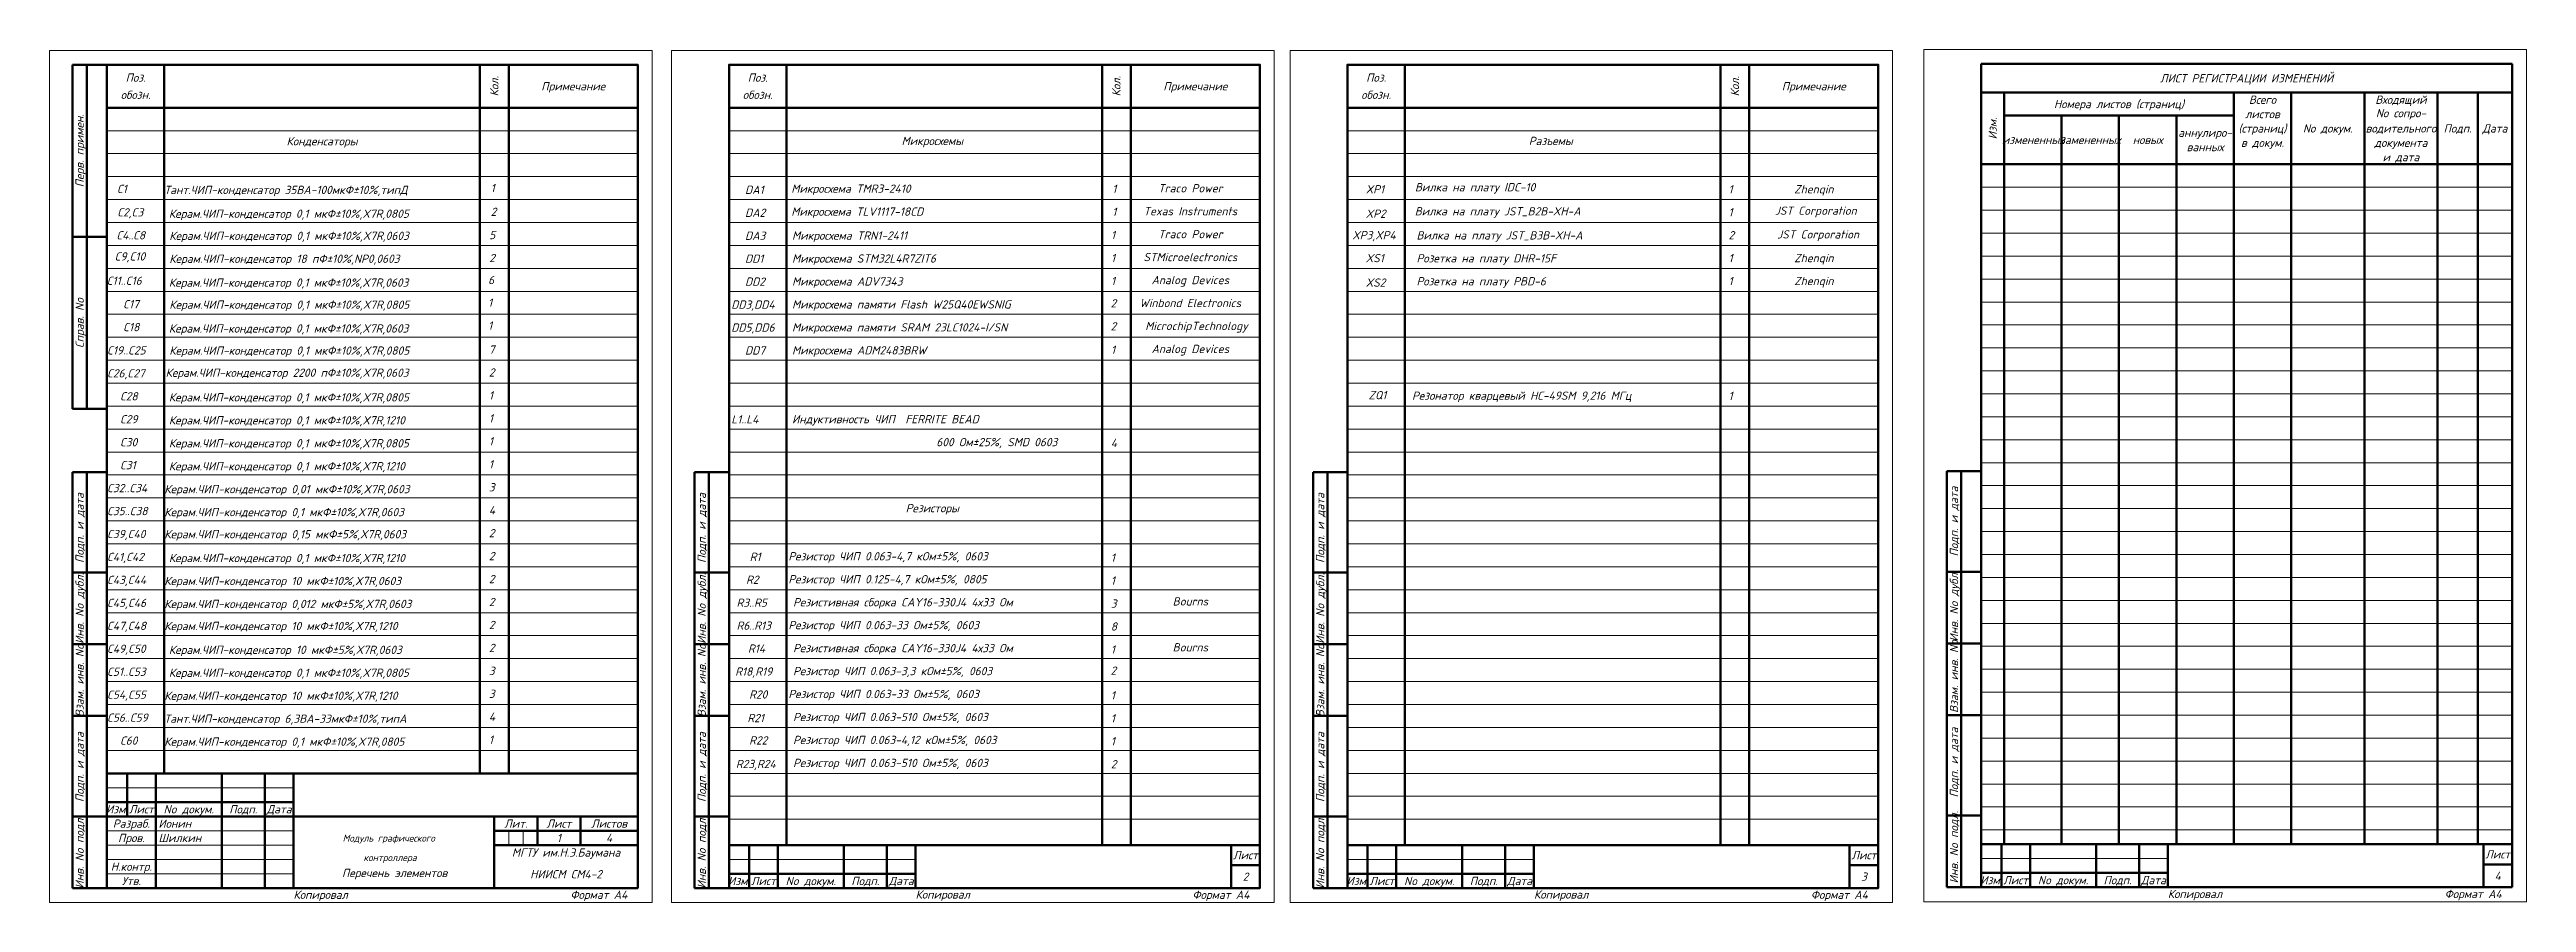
# Model space of a CAD drawing. Header units: inches. Extents: x -26 to 1942, y -380 to 599.
# Drawn here: x 1078 to 1942, y 0 to 297 of the extents above; entities that cross this region are included whole.
import ezdxf
from ezdxf.enums import TextEntityAlignment as Align

# ---------------------------------------------------------------- set-up
doc = ezdxf.new("R2010")
doc.units = ezdxf.units.IN
for name, color, linetype, lineweight in [('OSN25', 2, 'Continuous', 20), ('OSN50', 3, 'Continuous', 50), ('TEXT', 1, 'Continuous', 30)]:
    doc.layers.add(name, color=color, linetype=linetype, lineweight=lineweight)
doc.styles.add('ISOCPEUR0', font='isocpeur.ttf', dxfattribs={"height": 2.87999})

msp = doc.modelspace()

# ---------------------------------------------------------------- texts
at = {"layer": 'TEXT', "style": 'ISOCPEUR0', "oblique": 15}
for s, p in [('Поз.', (1108.36, 287.36)), ('Примечание', (1260.86, 284.36)), ('Поз.', (1325.14, 287.36)), ('Примечание', (1477.64, 284.36)), ('Поз.', (1540.66, 287.36)), ('Примечание', (1693.16, 284.36)), ('ЛИСТ РЕГИСТРАЦИИ ИЗМЕНЕНИЙ', (1844.03, 287.14)), ('обозн.', (1108.36, 281.37)), ('обозн.', (1325.14, 281.37)), ('обозн.', (1540.66, 281.37)), ('Номера листов (страниц)', (1799.53, 278.14)), ('Всего', (1849.53, 279.64)), ('Входящий', (1897.78, 279.64)), ('Nо сопро-', (1897.78, 274.96)), ('аннулиро-', (1829.53, 268.14)), ('(страниц)', (1849.53, 269.64)), ('листов', (1849.53, 274.64)), ('Nо докум.', (1872.28, 269.64)), ('водительного', (1897.78, 269.64)), ('Подп.', (1917.53, 269.64)), ('Дата', (1930.53, 269.64)), ('Конденсаторы', (1173.32, 265.18)), ('Микросхемы', (1386, 265.29)), ('Разъемы', (1601.52, 265.29)), ('измененных', (1769.53, 265.64)), ('замененных', (1789.53, 265.64)), ('новых', (1809.53, 265.64)), ('ванных', (1829.53, 263.14)), ('в докум.', (1849.53, 264.64)), ('документа', (1897.78, 264.64)), ('и дата', (1897.78, 259.64)), ('Texas Instruments', (1475.93, 240.8)), ('Traco Power', (1475.93, 248.8)), ('Traco Power', (1475.93, 232.8)), ('STMicroelectronics', (1475.93, 224.8)), ('Analog Devices', (1475.93, 216.8)), ('Winbond Electronics', (1475.93, 208.8)), ('MicrochipTechnology', (1478.07, 200.8)), ('Analog Devices', (1475.93, 192.8)), ('Резисторы', (1386, 137.29)), ('Bourns', (1475.93, 104.8)), ('Bourns', (1475.93, 88.8)), ('Изм.', (1101.86, 32.36)), ('Разраб.', (1106.86, 27.36)), ('Лист', (1110.36, 32.36)), ('No докум.', (1126.86, 32.36)), ('Подп.', (1145.86, 32.36)), ('Дата', (1158.36, 32.36)), ('Лит.', (1240.86, 27.36)), ('Лист', (1255.86, 27.36)), ('Листов', (1273.36, 27.36)), ('Пров.', (1106.86, 22.36)), ('МГТУ им.Н.Э.Баумана', (1258.36, 17.28)), ('1', (1255.86, 22.36)), ('4', (1273.36, 22.36)), ('Лист', (1495.14, 16.36)), ('Лист', (1710.66, 16.36)), ('Лист', (1931.53, 16.64)), ('Н.контр.', (1106.86, 12.36)), ('Утв.', (1106.86, 7.36)), ('Перечень элементов', (1198.61, 10.14)), ('НИИСМ СМ4-2', (1258.36, 9.72)), ('Изм.', (1318.64, 7.36)), ('Лист', (1327.14, 7.36)), ('No докум.', (1343.64, 7.36)), ('Подп.', (1362.64, 7.36)), ('Дата', (1375.14, 7.36)), ('2', (1495.14, 8.86)), ('Изм.', (1534.16, 7.36)), ('Лист', (1542.66, 7.36)), ('No докум.', (1559.16, 7.36)), ('Подп.', (1578.16, 7.36)), ('Дата', (1590.66, 7.36)), ('3', (1710.66, 8.86)), ('Изм.', (1755.03, 7.64)), ('Лист', (1763.53, 7.64)), ('No докум.', (1780.03, 7.64)), ('Подп.', (1799.03, 7.64)), ('Дата', (1811.53, 7.64)), ('4', (1931.53, 9.14))]:
    msp.add_text(s, height=2.88, dxfattribs=at).set_placement(p, align=Align.MIDDLE_CENTER)
for s, p in [('Кол.', (1233.36, 284.36)), ('Кол.', (1450.14, 284.36)), ('Кол.', (1665.66, 284.36)), ('Перв. примен.', (1088.86, 261.86)), ('Изм.', (1755.53, 269.64)), ('Справ. No', (1088.86, 201.86)), ('Подп. и дата', (1088.86, 130.36)), ('Подп. и дата', (1305.64, 130.36)), ('Подп. и дата', (1521.16, 130.36)), ('Подп. и дата', (1742.03, 132.64)), ('Инв. No дубл.', (1088.86, 102.35)), ('Инв. No дубл.', (1305.64, 102.35)), ('Инв. No дубл.', (1521.16, 102.35)), ('Инв. No дубл.', (1742.03, 103.14)), ('Взам. инв. No', (1088.86, 77.19)), ('Взам. инв. No', (1305.64, 77.19)), ('Взам. инв. No', (1521.16, 77.19)), ('Взам. инв. No', (1742.03, 78.64)), ('Подп. и дата', (1742.03, 48.64)), ('Подп. и дата', (1088.86, 47.03)), ('Подп. и дата', (1305.64, 47.03)), ('Подп. и дата', (1521.16, 47.03)), ('Инв. No подл.', (1088.86, 17.36)), ('Инв. No подл.', (1305.64, 17.36)), ('Инв. No подл.', (1521.16, 17.36)), ('Инв. No подл.', (1742.03, 19.14))]:
    msp.add_text(s, height=2.88, rotation=90, dxfattribs=at).set_placement(p, align=Align.MIDDLE_CENTER)
for s, height, p in [('Вилка на плату IDC-10 ', 2.88, (1554.18, 247.72)), ('С1', 2.88, (1101.92, 247.12)), ('С2,C3', 2.88, (1102.04, 238.95)), ('Тант.ЧИП-конденсатор 35ВА-100мкФ±10%%%,типД', 2.88, (1118.36, 246.78)), ('2', 2.88, (1232.1, 239.15)), ('1', 2.88, (1232.07, 247.43)), ('DA1', 2.88, (1320.72, 246.81)), ('Микросхема TMR3-2410', 2.88, (1336.84, 247.22)), ('Микросхема TLV1117-18CD', 2.88, (1336.84, 239.22)), ('1', 2.88, (1448.7, 247.15)), ('1', 2.88, (1448.7, 239.15)), ('XP1', 2.88, (1537.03, 247)), ('Вилка на плату JST_B2B-XH-A ', 2.88, (1554.12, 239.32)), ('1', 2.88, (1663.45, 247)), ('1', 2.88, (1663.45, 239)), ('JST Corporation', 2.88, (1679.6, 239.54)), ('Zhenqin', 2.88, (1686.32, 247.03)), ('С4..С8', 2.88, (1101.75, 230.95)), ('Керам.ЧИП-конденсатор 0,1 мкФ±10%%%,X7R,0805', 2.88, (1119.94, 238.48)), ('Керам.ЧИП-конденсатор 0,1 мкФ±10%%%,X7R,0603', 2.88, (1120.09, 230.78)), ('5', 2.88, (1231.58, 231.04)), ('DA2', 2.88, (1320.72, 238.81)), ('DA3', 2.88, (1320.72, 230.81)), ('Микросхема TRN1-2411', 2.88, (1337.11, 230.87)), ('1', 2.88, (1448.26, 231.04)), ('XP3,XP4', 2.88, (1532.35, 231)), ('XP2', 2.88, (1537.03, 238.48)), ('Вилка на плату JST_B3B-XH-A ', 2.88, (1554.72, 230.93)), ('2', 2.88, (1663.45, 231)), ('JST Corporation', 2.88, (1680.43, 231.27)), ('C9,C10', 2.88, (1101.02, 223.58)), ('Керам.ЧИП-конденсатор 18 пФ±10%%%,NP0,0603', 2.88, (1120.09, 222.78)), ('2', 2.88, (1231.58, 223.04)), ('DD1', 2.88, (1320.72, 222.81)), ('Микросхема STM32L4R7ZIT6', 2.88, (1337.11, 222.87)), ('1', 2.88, (1448.26, 223.04)), ('XS1', 2.88, (1537.03, 223)), ('Розетка на плату DHR-15F', 2.88, (1554.72, 222.93)), ('1', 2.88, (1663.45, 223)), ('Zhenqin', 2.88, (1686.32, 223.03)), ('С11..C16', 2.88, (1098.36, 215.12)), ('Керам.ЧИП-конденсатор 0,1 мкФ±10%%%,X7R,0603', 2.88, (1119.94, 214.48)), ('6', 2.88, (1231.19, 215.36)), ('DD2', 2.88, (1320.72, 214.81)), ('Микросхема ADV7343', 2.88, (1337.11, 214.87)), ('1', 2.88, (1448.26, 215.04)), ('XS2', 2.88, (1537.03, 214.48)), ('Розетка на плату PBD-6', 2.88, (1554.72, 214.93)), ('1', 2.88, (1663.45, 215)), ('Zhenqin', 2.88, (1686.32, 215.03)), ('C17', 2.88, (1103.97, 206.95)), ('Керам.ЧИП-конденсатор 0,1 мкФ±10%%%,X7R,0805', 2.88, (1120.09, 206.78)), ('1', 2.88, (1231.19, 207.48)), ('DD3,DD4', 2.88, (1315.93, 206.81)), ('Микросхема памяти Flash W25Q40EWSNIG', 2.88, (1337.11, 206.87)), ('2', 2.88, (1448.1, 207.24)), ('C18', 2.88, (1103.97, 198.95)), ('Керам.ЧИП-конденсатор 0,1 мкФ±10%%%,X7R,0603', 2.88, (1119.94, 198.48)), ('1', 2.88, (1231.19, 199.48)), ('DD5,DD6', 2.88, (1315.93, 198.81)), ('Микросхема памяти SRAM 23LC1024-I/SN', 2.88, (1337.11, 198.87)), ('2', 2.88, (1448.1, 199.24)), ('C19..C25', 2.88, (1098.36, 190.84)), ('Керам.ЧИП-конденсатор 0,1 мкФ±10%%%,X7R,0805', 2.88, (1120.09, 190.78)), ('7', 2.88, (1231.45, 191.15)), ('DD7', 2.88, (1320.72, 190.81)), ('Микросхема ADM2483BRW', 2.88, (1337.11, 190.87)), ('1', 2.88, (1448.26, 191.04)), ('C26,C27', 2.88, (1098.36, 182.84)), ('Керам.ЧИП-конденсатор 2200 пФ±10%%%,X7R,0603', 2.88, (1118.8, 183.06)), ('2', 2.88, (1231.45, 183.15)), ('С28', 2.88, (1102.99, 174.84)), ('Керам.ЧИП-конденсатор 0,1 мкФ±10%%%,X7R,0805', 2.88, (1119.94, 174.48)), ('1', 2.88, (1231.45, 175.15)), ('ZQ1', 2.88, (1537.99, 175.24)), ('Резонатор кварцевый НС-49SM 9,216 MГц', 2.88, (1553.16, 175.06)), ('1', 2.88, (1663.45, 175)), ('С29', 2.88, (1102.99, 166.84)), ('Керам.ЧИП-конденсатор 0,1 мкФ±10%%%,X7R,1210', 2.88, (1119.94, 166.48)), ('1', 2.88, (1231.45, 167.15)), ('L1..L4', 2.88, (1315.93, 166.81)), ('Индуктивность ЧИП  FERRITE BEAD', 2.88, (1337.11, 166.87)), ('С30', 2.88, (1102.99, 158.84)), ('Керам.ЧИП-конденсатор 0,1 мкФ±10%%%,X7R,0805', 2.88, (1119.94, 158.48)), ('1', 2.88, (1231.45, 159.15)), ('600 Ом±25%%%, SMD 0603', 2.88, (1387.38, 158.87)), ('4', 2.88, (1448.19, 158.61)), ('С31', 2.88, (1102.99, 150.84)), ('Керам.ЧИП-конденсатор 0,1 мкФ±10%%%,X7R,1210', 2.88, (1119.94, 150.48)), ('1', 2.88, (1231.45, 151.15)), ('C32..C34', 2.88, (1098.36, 142.84)), ('Керам.ЧИП-конденсатор 0,01 мкФ±10%%%,X7R,0603', 2.88, (1118.36, 142.48)), ('3', 2.88, (1231.45, 143.15)), ('C35..C38', 2.88, (1098.36, 134.84)), ('C39,C40', 2.88, (1098.36, 126.84)), ('Керам.ЧИП-конденсатор 0,1 мкФ±10%%%,X7R,0603', 2.88, (1118.36, 134.48)), ('Керам.ЧИП-конденсатор 0,15 мкФ±5%%%,X7R,0603', 2.88, (1118.36, 126.78)), ('2', 2.88, (1231.45, 127.15)), ('4', 2.88, (1231.45, 135.15)), ('C41,C42', 2.88, (1098.36, 118.84)), ('Керам.ЧИП-конденсатор 0,1 мкФ±10%%%,X7R,1210', 2.88, (1119.94, 118.48)), ('2', 2.88, (1231.45, 119.15)), ('R1', 2.88, (1322.35, 118.91)), ('Резистор ЧИП 0.063-4,7 кОм±5%%%, 0603', 2.88, (1335.83, 119.09)), ('1', 2.88, (1448.19, 118.61)), ('C43,C44', 2.88, (1098.36, 110.84)), ('Керам.ЧИП-конденсатор 10 мкФ±10%%%,X7R,0603', 2.88, (1118.36, 110.48)), ('2', 2.88, (1231.45, 111.15)), ('R2', 2.88, (1321.08, 110.91)), ('Резистор ЧИП 0.125-4,7 кОм±5%%%, 0805', 2.88, (1335.83, 111.09)), ('1', 2.88, (1448.19, 110.61)), ('C45,C46', 2.88, (1098.36, 102.84)), ('Керам.ЧИП-конденсатор 0,012 мкФ±5%%%,X7R,0603', 2.88, (1118.36, 102.48)), ('2', 2.88, (1231.45, 103.15)), ('R3..R5', 2.88, (1317.76, 102.91)), ('Резистивная сборка CAY16-330J4 4х33 Ом', 2.88, (1337.47, 103.07)), ('3', 2.88, (1448.19, 102.61)), ('C47,C48', 2.88, (1098.36, 94.84)), ('Керам.ЧИП-конденсатор 10 мкФ±10%%%,X7R,1210', 2.88, (1118.36, 94.78)), ('2', 2.88, (1231.45, 95.15)), ('R6..R13', 2.88, (1317.76, 94.91)), ('Резистор ЧИП 0.063-33 Ом±5%%%, 0603', 2.88, (1335.83, 95.09)), ('8', 2.88, (1448.19, 94.61)), ('C49,C50', 2.88, (1098.36, 86.84)), ('Керам.ЧИП-конденсатор 10 мкФ±5%%%,X7R,0603', 2.88, (1119.94, 86.48)), ('2', 2.88, (1231.45, 87.15)), ('R14', 2.88, (1321.74, 86.91)), ('Резистивная сборка CAY16-330J4 4х33 Ом', 2.88, (1337.47, 87.07)), ('1', 2.88, (1448.19, 86.61)), ('C51..C53', 2.88, (1098.36, 78.84)), ('Керам.ЧИП-конденсатор 0,1 мкФ±10%%%,X7R,0805', 2.88, (1119.94, 78.48)), ('3', 2.88, (1231.45, 79.15)), ('R18,R19', 2.88, (1317.29, 78.91)), ('Резистор ЧИП 0.063-3,3 кОм±5%%%, 0603', 2.88, (1337.47, 79.07)), ('2', 2.88, (1448.1, 79.24)), ('C54,C55', 2.88, (1098.36, 70.84)), ('Керам.ЧИП-конденсатор 10 мкФ±10%%%,X7R,1210', 2.88, (1118.36, 70.48)), ('3', 2.88, (1231.45, 71.15)), ('R20', 2.88, (1322.16, 70.91)), ('Резистор ЧИП 0.063-33 Ом±5%%%, 0603', 2.88, (1335.83, 71.09)), ('1', 2.88, (1448.19, 70.61)), ('1', 2.88, (1448.19, 70.61)), ('C56..C59', 2.88, (1098.36, 62.84)), ('Тант.ЧИП-конденсатор 6,3ВА-33мкФ±10%%%,типА', 2.88, (1118.36, 62.48)), ('4', 2.88, (1231.45, 63.15)), ('R21', 2.88, (1321.53, 62.69)), ('Резистор ЧИП 0.063-510 Ом±5%%%, 0603', 2.88, (1337.47, 63.07)), ('1', 2.88, (1448.19, 62.61)), ('С60', 2.88, (1102.99, 54.84)), ('Керам.ЧИП-конденсатор 0,1 мкФ±10%%%,X7R,0805', 2.88, (1118.36, 54.48)), ('1', 2.88, (1231.45, 55.15)), ('R22', 2.88, (1322.16, 54.91)), ('Резистор ЧИП 0.063-4,12 кОм±5%%%, 0603', 2.88, (1337.47, 55.07)), ('1', 2.88, (1448.19, 54.61)), ('R23,R24', 2.88, (1317.52, 46.69)), ('Резистор ЧИП 0.063-510 Ом±5%%%, 0603', 2.88, (1337.47, 47.07)), ('2', 2.88, (1448.19, 46.61)), ('Ионин', 2.88, (1116.31, 25.91)), ('Шилкин', 2.88, (1116.31, 20.91)), ('Модуль графического', 2.4, (1180.5, 21.07)), ('контроллера', 2.4, (1187.77, 14.31))]:
    msp.add_text(s, height=height, dxfattribs=at).set_placement(p)
at = {"layer": 'TEXT', "linetype": 'Continuous', "style": 'ISOCPEUR0', "oblique": 15}
for s, p in [('Копировал', (1163.36, 1.11)), ('Формат A4', (1259.86, 1.11)), ('Копировал', (1380.14, 1.2)), ('Формат A4', (1476.64, 1.11)), ('Копировал', (1595.66, 1.2)), ('Формат A4', (1692.16, 1.11)), ('Копировал', (1816.53, 1.39)), ('Формат A4', (1913.03, 1.39))]:
    msp.add_text(s, height=2.88, dxfattribs=at).set_placement(p)

# ---------------------------------------------------------------- linework, layer by layer
at = {"layer": 'OSN25'}
for p, q in [((1098.36, 268.86), (1283.36, 268.86)), ((1315.14, 268.86), (1500.14, 268.86)), ((1530.66, 268.86), (1715.66, 268.86)), ((1098.36, 260.86), (1283.36, 260.86)), ((1315.14, 260.86), (1500.14, 260.86)), ((1530.66, 260.86), (1715.66, 260.86)), ((1098.36, 252.86), (1283.36, 252.86)), ((1315.14, 252.86), (1500.14, 252.86)), ((1530.66, 252.86), (1715.66, 252.86)), ((1098.36, 244.86), (1283.36, 244.86)), ((1315.14, 244.86), (1500.14, 244.86)), ((1530.66, 244.86), (1715.66, 244.86)), ((1098.36, 236.86), (1283.36, 236.86)), ((1315.14, 236.86), (1500.14, 236.86)), ((1530.66, 236.86), (1715.66, 236.86)), ((1098.36, 228.86), (1283.36, 228.86)), ((1315.14, 228.86), (1500.14, 228.86)), ((1530.66, 228.86), (1715.66, 228.86)), ((1098.36, 220.86), (1283.36, 220.86)), ((1315.14, 220.86), (1500.14, 220.86)), ((1530.66, 220.86), (1715.66, 220.86)), ((1098.36, 212.86), (1283.36, 212.86)), ((1315.14, 212.86), (1500.14, 212.86)), ((1530.66, 212.86), (1715.66, 212.86)), ((1098.36, 204.86), (1283.36, 204.86)), ((1315.14, 204.86), (1500.14, 204.86)), ((1530.66, 204.86), (1715.66, 204.86)), ((1098.36, 196.86), (1283.36, 196.86)), ((1315.14, 196.86), (1500.14, 196.86)), ((1530.66, 196.86), (1715.66, 196.86)), ((1098.36, 188.86), (1283.36, 188.86)), ((1315.14, 188.86), (1500.14, 188.86)), ((1530.66, 188.86), (1715.66, 188.86)), ((1098.36, 180.86), (1283.36, 180.86)), ((1098.36, 172.86), (1283.36, 172.86)), ((1315.14, 180.86), (1500.14, 180.86)), ((1315.14, 172.86), (1500.14, 172.86)), ((1530.66, 180.86), (1715.66, 180.86)), ((1530.66, 172.86), (1715.66, 172.86)), ((1098.36, 164.86), (1283.36, 164.86)), ((1315.14, 164.86), (1500.14, 164.86)), ((1530.66, 164.86), (1715.66, 164.86)), ((1098.36, 156.86), (1283.36, 156.86)), ((1315.14, 156.86), (1500.14, 156.86)), ((1530.66, 156.86), (1715.66, 156.86)), ((1098.36, 148.86), (1283.36, 148.86)), ((1315.14, 148.86), (1500.14, 148.86)), ((1530.66, 148.86), (1715.66, 148.86)), ((1098.36, 140.86), (1283.36, 140.86)), ((1315.14, 140.86), (1500.14, 140.86)), ((1530.66, 140.86), (1715.66, 140.86)), ((1098.36, 132.86), (1283.36, 132.86)), ((1315.14, 132.86), (1500.14, 132.86)), ((1530.66, 132.86), (1715.66, 132.86)), ((1098.36, 124.86), (1283.36, 124.86)), ((1315.14, 124.86), (1500.14, 124.86)), ((1530.66, 124.86), (1715.66, 124.86)), ((1098.36, 116.86), (1283.36, 116.86)), ((1315.14, 116.86), (1500.14, 116.86)), ((1530.66, 116.86), (1715.66, 116.86)), ((1098.36, 108.86), (1283.36, 108.86)), ((1315.14, 108.86), (1500.14, 108.86)), ((1530.66, 108.86), (1715.66, 108.86)), ((1098.36, 100.86), (1283.36, 100.86)), ((1315.14, 100.86), (1500.14, 100.86)), ((1530.66, 100.86), (1715.66, 100.86)), ((1098.36, 92.86), (1283.36, 92.86)), ((1315.14, 92.86), (1500.14, 92.86)), ((1530.66, 92.86), (1715.66, 92.86)), ((1098.36, 84.86), (1283.36, 84.86)), ((1315.14, 84.86), (1500.14, 84.86)), ((1530.66, 84.86), (1715.66, 84.86)), ((1098.36, 76.86), (1283.36, 76.86)), ((1315.14, 76.86), (1500.14, 76.86)), ((1530.66, 76.86), (1715.66, 76.86)), ((1098.36, 68.86), (1283.36, 68.86)), ((1098.36, 60.86), (1283.36, 60.86)), ((1315.14, 68.86), (1500.14, 68.86)), ((1315.14, 60.86), (1500.14, 60.86)), ((1530.66, 68.86), (1715.66, 68.86)), ((1530.66, 60.86), (1715.66, 60.86)), ((1098.36, 52.86), (1283.36, 52.86)), ((1315.14, 52.86), (1500.14, 52.86)), ((1530.66, 52.86), (1715.66, 52.86)), ((1315.14, 44.86), (1500.14, 44.86)), ((1530.66, 44.86), (1715.66, 44.86)), ((1098.36, 39.86), (1163.36, 39.86)), ((1315.14, 36.86), (1500.14, 36.86)), ((1530.66, 36.86), (1715.66, 36.86)), ((1315.14, 28.86), (1500.14, 28.86)), ((1530.66, 28.86), (1715.66, 28.86)), ((1098.36, 24.86), (1163.36, 24.86)), ((1098.36, 19.86), (1163.36, 19.86)), ((1238.36, 24.86), (1238.36, 19.86)), ((1243.36, 24.86), (1243.36, 19.86)), ((1098.36, 14.86), (1163.36, 14.86)), ((1098.36, 9.86), (1163.36, 9.86)), ((1315.14, 14.86), (1380.14, 14.86)), ((1530.66, 14.86), (1595.66, 14.86)), ((1751.53, 15.14), (1816.53, 15.14))]:
    msp.add_line(p, q, dxfattribs=at)
at = {"layer": 'OSN25', "linetype": 'Continuous'}
for p, q in [((1751.53, 249.14), (1936.53, 249.14)), ((1751.53, 241.14), (1936.53, 241.14)), ((1751.53, 233.14), (1936.53, 233.14)), ((1751.53, 225.14), (1936.53, 225.14)), ((1751.53, 217.14), (1936.53, 217.14)), ((1751.53, 209.14), (1936.53, 209.14)), ((1751.53, 201.14), (1936.53, 201.14)), ((1751.53, 193.14), (1936.53, 193.14)), ((1751.53, 185.14), (1936.53, 185.14)), ((1751.53, 177.14), (1936.53, 177.14)), ((1751.53, 169.14), (1936.53, 169.14)), ((1751.53, 161.14), (1936.53, 161.14)), ((1751.53, 153.14), (1936.53, 153.14)), ((1751.53, 145.14), (1936.53, 145.14)), ((1751.53, 137.14), (1936.53, 137.14)), ((1751.53, 129.14), (1936.53, 129.14)), ((1751.53, 121.14), (1936.53, 121.14)), ((1751.53, 113.14), (1936.53, 113.14)), ((1751.53, 105.14), (1936.53, 105.14)), ((1751.53, 97.14), (1936.53, 97.14)), ((1751.53, 89.14), (1936.53, 89.14)), ((1751.53, 81.14), (1936.53, 81.14)), ((1751.53, 73.14), (1936.53, 73.14)), ((1751.53, 65.14), (1936.53, 65.14)), ((1751.53, 57.14), (1936.53, 57.14)), ((1751.53, 49.14), (1936.53, 49.14)), ((1751.53, 41.14), (1936.53, 41.14)), ((1751.53, 33.14), (1936.53, 33.14)), ((1751.53, 25.14), (1936.53, 25.14))]:
    msp.add_line(p, q, dxfattribs=at)
at = {"layer": 'OSN25'}
for points in [[(1078.36, -0.14), (1288.36, -0.14), (1288.36, 296.86), (1078.36, 296.86)], [(1295.14, -0.14), (1505.14, -0.14), (1505.14, 296.86), (1295.14, 296.86)], [(1510.66, -0.14), (1720.66, -0.14), (1720.66, 296.86), (1510.66, 296.86)], [(1731.53, 0.14), (1941.53, 0.14), (1941.53, 297.14), (1731.53, 297.14)]]:
    msp.add_lwpolyline(points, close=True, dxfattribs=at)
at = {"layer": 'OSN50'}
for p, q in [((1086.36, 291.86), (1098.36, 291.86)), ((1091.36, 291.86), (1091.36, 171.86)), ((1118.36, 291.86), (1118.36, 44.86)), ((1228.36, 291.86), (1228.36, 44.86)), ((1238.36, 291.86), (1238.36, 44.86)), ((1335.14, 291.86), (1335.14, 19.86)), ((1445.14, 291.86), (1445.14, 19.86)), ((1455.14, 291.86), (1455.14, 19.86)), ((1550.66, 291.86), (1550.66, 19.86)), ((1660.66, 291.86), (1660.66, 19.86)), ((1670.66, 291.86), (1670.66, 19.86)), ((1098.36, 276.86), (1283.36, 276.86)), ((1315.14, 276.86), (1500.14, 276.86)), ((1530.66, 276.86), (1715.66, 276.86)), ((1091.36, 4.86), (1091.36, 149.86)), ((1308.14, 4.86), (1308.14, 149.86)), ((1523.66, 4.86), (1523.66, 149.86)), ((1739.53, 150.14), (1739.53, 5.14)), ((1751.53, 150.14), (1739.53, 150.14)), ((1744.53, 150.14), (1744.53, 5.14)), ((1751.53, 115.14), (1739.53, 115.14)), ((1751.53, 90.14), (1739.53, 90.14)), ((1751.53, 65.14), (1739.53, 65.14)), ((1098.36, 44.86), (1283.36, 44.86)), ((1105.36, 44.86), (1105.36, 29.86)), ((1115.36, 44.86), (1115.36, 4.86)), ((1138.36, 44.86), (1138.36, 4.86)), ((1153.36, 44.86), (1153.36, 4.86)), ((1163.36, 44.86), (1163.36, 4.86)), ((1098.36, 34.86), (1163.36, 34.86)), ((1098.36, 29.86), (1163.36, 29.86)), ((1163.36, 29.86), (1283.36, 29.86)), ((1233.36, 29.86), (1233.36, 4.86)), ((1248.36, 29.86), (1248.36, 19.86)), ((1263.36, 29.86), (1263.36, 19.86)), ((1751.53, 30.14), (1739.53, 30.14)), ((1233.36, 24.86), (1283.36, 24.86)), ((1233.36, 19.86), (1283.36, 19.86)), ((1315.14, 19.86), (1500.14, 19.86)), ((1322.14, 19.86), (1322.14, 4.86)), ((1332.14, 19.86), (1332.14, 4.86)), ((1355.14, 19.86), (1355.14, 4.86)), ((1370.14, 19.86), (1370.14, 4.86)), ((1380.14, 19.86), (1380.14, 4.86)), ((1490.14, 19.86), (1490.14, 4.86)), ((1530.66, 19.86), (1715.66, 19.86)), ((1537.66, 19.86), (1537.66, 4.86)), ((1547.66, 19.86), (1547.66, 4.86)), ((1570.66, 19.86), (1570.66, 4.86)), ((1585.66, 19.86), (1585.66, 4.86)), ((1595.66, 19.86), (1595.66, 4.86)), ((1705.66, 19.86), (1705.66, 4.86)), ((1936.53, 20.14), (1751.53, 20.14)), ((1758.53, 20.14), (1758.53, 5.14)), ((1768.53, 20.14), (1768.53, 5.14)), ((1791.53, 20.14), (1791.53, 5.14)), ((1806.53, 20.14), (1806.53, 5.14)), ((1816.53, 20.14), (1816.53, 5.14)), ((1926.53, 20.14), (1926.53, 5.14)), ((1315.14, 9.86), (1380.14, 9.86)), ((1490.14, 12.86), (1500.14, 12.86)), ((1530.66, 9.86), (1595.66, 9.86)), ((1705.66, 12.86), (1715.66, 12.86)), ((1751.53, 10.14), (1816.53, 10.14)), ((1926.53, 13.14), (1936.53, 13.14))]:
    msp.add_line(p, q, dxfattribs=at)
at = {"layer": 'OSN50', "linetype": 'Continuous'}
for p, q in [((1751.53, 292.14), (1751.53, 5.14)), ((1751.53, 292.14), (1936.53, 292.14)), ((1936.53, 5.14), (1936.53, 292.14)), ((1751.53, 282.14), (1936.53, 282.14)), ((1759.53, 20.14), (1759.53, 282.14)), ((1839.53, 20.14), (1839.53, 282.14)), ((1859.53, 20.14), (1859.53, 282.14)), ((1885.03, 20.14), (1885.03, 282.14)), ((1910.53, 20.14), (1910.53, 282.14)), ((1924.53, 20.14), (1924.53, 282.14)), ((1759.53, 274.14), (1839.53, 274.14)), ((1779.53, 20.14), (1779.53, 274.14)), ((1799.53, 20.14), (1799.53, 274.14)), ((1819.53, 20.14), (1819.53, 274.14)), ((1751.53, 257.14), (1936.53, 257.14)), ((1739.53, 5.14), (1936.53, 5.14))]:
    msp.add_line(p, q, dxfattribs=at)
at = {"layer": 'OSN50'}
for points in [[(1086.36, 291.86), (1086.36, 171.86)], [(1098.36, 231.86), (1086.36, 231.86)], [(1086.36, 171.86), (1098.36, 171.86)], [(1098.36, 149.86), (1086.36, 149.86)], [(1086.36, 4.86), (1086.36, 149.86)], [(1303.14, 4.86), (1303.14, 149.86)], [(1315.14, 149.86), (1303.14, 149.86)], [(1518.66, 4.86), (1518.66, 149.86)], [(1530.66, 149.86), (1518.66, 149.86)], [(1098.36, 114.86), (1086.36, 114.86)], [(1315.14, 114.86), (1303.14, 114.86)], [(1530.66, 114.86), (1518.66, 114.86)], [(1098.36, 89.86), (1086.36, 89.86)], [(1315.14, 89.86), (1303.14, 89.86)], [(1530.66, 89.86), (1518.66, 89.86)], [(1098.36, 64.86), (1086.36, 64.86)], [(1315.14, 64.86), (1303.14, 64.86)], [(1530.66, 64.86), (1518.66, 64.86)], [(1098.36, 29.86), (1086.36, 29.86)], [(1315.14, 29.86), (1303.14, 29.86)], [(1530.66, 29.86), (1518.66, 29.86)], [(1098.36, 4.86), (1086.36, 4.86)], [(1315.14, 4.86), (1303.14, 4.86)], [(1530.66, 4.86), (1518.66, 4.86)]]:
    msp.add_lwpolyline(points, dxfattribs=at)
for points in [[(1098.36, 4.86), (1283.36, 4.86), (1283.36, 291.86), (1098.36, 291.86)], [(1315.14, 4.86), (1500.14, 4.86), (1500.14, 291.86), (1315.14, 291.86)], [(1530.66, 4.86), (1715.66, 4.86), (1715.66, 291.86), (1530.66, 291.86)]]:
    msp.add_lwpolyline(points, close=True, dxfattribs=at)

msp.set_redraw_order([(e.dxf.handle, doc.entitydb.next_handle()) for e in msp.query("TEXT MTEXT ATTDEF DIMENSION ARC_DIMENSION")])  # texts and dimensions are drawn at this point

doc.saveas('drawing.dxf')
